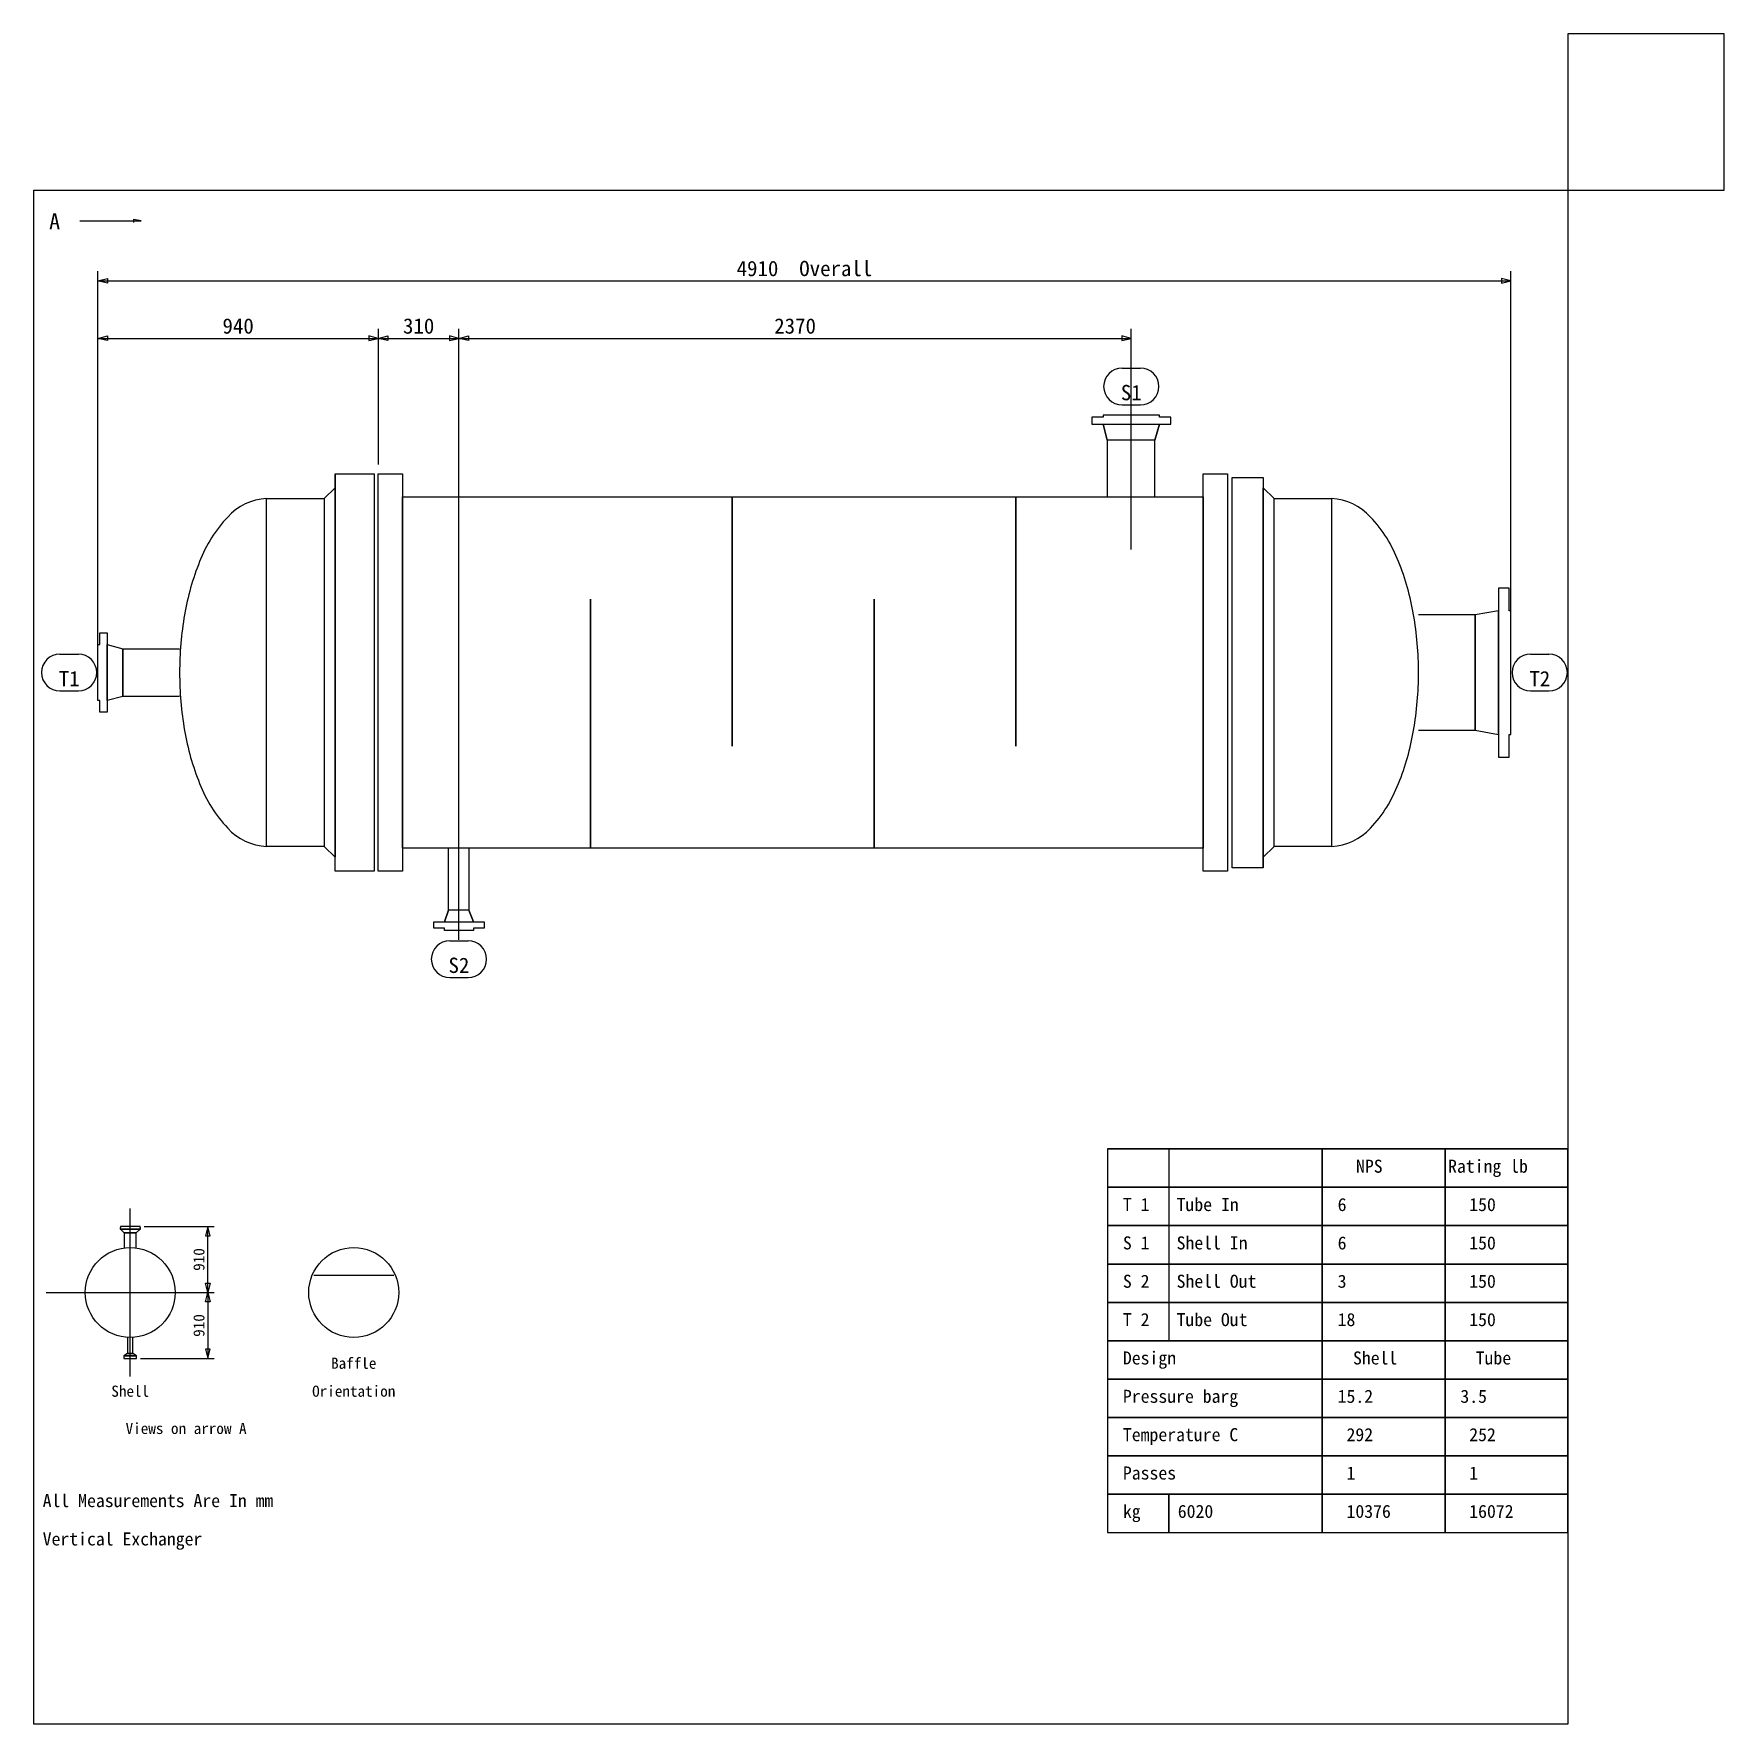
# Model space of a CAD drawing. Header units: millimetres. Extents: x -3006 to 2296, y -71 to 9552.
# Drawn here: x -1926 to -845, y 6411 to 7492 of the extents above; entities that cross this region are included whole.
import ezdxf
from ezdxf.enums import TextEntityAlignment as Align

# ---------------------------------------------------------------- set-up
doc = ezdxf.new("R2010")
doc.units = ezdxf.units.MM
for name, color, linetype in [('1', 7, 'Continuous'), ('11', 7, 'Continuous'), ('12', 7, 'Continuous'), ('2', 7, 'Continuous'), ('7', 7, 'Continuous'), ('8', 7, 'Continuous')]:
    doc.layers.add(name, color=color, linetype=linetype)

msp = doc.modelspace()

# ---------------------------------------------------------------- texts
at = {"layer": '1'}
msp.add_text('A', height=10.294, dxfattribs=at).set_placement((-1915.807, 7376.844), align=Align.TOP_LEFT)
for s, height, p in [('4910  Overall', 9.80392, (-1433.057, 7333.7)), ('940', 9.8039, (-1795.016, 7296.956)), ('310', 9.8039, (-1679.651, 7296.956)), ('2370', 9.8039, (-1439.041, 7296.956)), ('S1', 9.8039, (-1224.178, 7254.373)), ('T1', 9.8039, (-1903.015, 7071.534)), ('T2', 9.8039, (-963.1, 7071.534)), ('S2', 9.8039, (-1653.904, 6888.332))]:
    msp.add_text(s, height=height, dxfattribs=at).set_placement(p, align=Align.BOTTOM_CENTER)
for p in [(-1814.405, 6708.153), (-1814.405, 6665.983)]:
    msp.add_text('910', height=7.1057, rotation=90, dxfattribs=at).set_placement(p, align=Align.BOTTOM_CENTER)
for s, p in [('Baffle', (-1721.129, 6645.401)), ('Shell', (-1863.986, 6627.544)), ('Orientation', (-1721.129, 6627.544)), ('Views on arrow A', (-1828.272, 6603.735))]:
    msp.add_text(s, height=7.1057, dxfattribs=at).set_placement(p, align=Align.TOP_CENTER)
at = {"layer": '12'}
for s, height, p in [('NPS', 8.3333, (-1080.513, 6771.942)), ('Rating lb', 8.3333, (-1021.689, 6771.942)), ('T 1', 8.3333, (-1229.532, 6747.432)), ('Tube In', 8.3333, (-1195.219, 6747.432)), ('6', 8.333, (-1092.277, 6747.432)), (' 150', 8.3333, (-1013.846, 6747.432)), ('S 1', 8.3333, (-1229.532, 6722.922)), ('Shell In', 8.3333, (-1195.219, 6722.922)), ('6', 8.333, (-1092.277, 6722.922)), (' 150', 8.3333, (-1013.846, 6722.922)), ('S 2', 8.3333, (-1229.532, 6698.413)), ('Shell Out', 8.3333, (-1195.219, 6698.413)), ('3', 8.333, (-1092.277, 6698.413)), (' 150', 8.3333, (-1013.846, 6698.413)), ('T 2', 8.3333, (-1229.532, 6673.903)), ('Tube Out', 8.3333, (-1195.219, 6673.903)), ('18', 8.3333, (-1092.277, 6673.903)), (' 150', 8.3333, (-1013.846, 6673.903)), ('Design', 8.3333, (-1229.532, 6649.393)), ('Shell', 8.3333, (-1082.473, 6649.393)), ('Tube', 8.3333, (-1004.042, 6649.393)), ('Pressure barg', 8.33333, (-1229.532, 6624.883)), ('15.2', 8.3333, (-1092.277, 6624.883)), ('3.5', 8.3333, (-1013.846, 6624.883)), ('Temperature C', 8.33333, (-1229.532, 6600.373)), (' 292', 8.3333, (-1092.277, 6600.373)), (' 252', 8.3333, (-1013.846, 6600.373)), ('Passes', 8.3333, (-1229.532, 6575.864)), (' 1', 8.3333, (-1092.277, 6575.864)), (' 1', 8.3333, (-1013.846, 6575.864)), (' All Measurements Are In mm', 8.33333, (-1925.611, 6558.217)), ('kg', 8.3333, (-1229.532, 6551.354)), (' 6020', 8.3333, (-1200.121, 6551.354)), (' 10376', 8.3333, (-1092.277, 6551.354)), (' 16072', 8.3333, (-1013.846, 6551.354)), (' Vertical Exchanger', 8.33333, (-1925.611, 6533.707))]:
    msp.add_text(s, height=height, dxfattribs=at).set_placement(p, align=Align.TOP_LEFT)

# ---------------------------------------------------------------- linework, layer by layer
at = {"color": 1}
msp.add_lwpolyline([(-945.219, 7391.541), (-845.219, 7391.541), (-845.219, 7491.541), (-945.219, 7491.541)], close=True, dxfattribs=at)
at = {"layer": '1'}
for p, q in [((-1896.199, 7371.942), (-1856.983, 7371.942)), ((-1884.633, 7089.426), (-1884.633, 7339.828)), ((-981.482, 7089.426), (-981.482, 7339.828)), ((-1705.399, 7216.349), (-1705.399, 7303.083)), ((-1653.904, 6912.533), (-1653.904, 7303.083)), ((-1224.178, 7161.954), (-1224.178, 7303.083)), ((-1230.06, 7277.902), (-1218.296, 7277.902)), ((-1230.06, 7254.373), (-1218.296, 7254.373)), ((-1908.897, 7095.063), (-1897.133, 7095.063)), ((-968.982, 7095.063), (-957.218, 7095.063)), ((-1908.897, 7071.534), (-1897.133, 7071.534)), ((-968.982, 7071.534), (-957.218, 7071.534)), ((-1659.786, 6911.862), (-1648.022, 6911.862)), ((-1659.786, 6888.332), (-1648.022, 6888.332)), ((-1863.986, 6633.32), (-1863.986, 6740.816)), ((-1855.126, 6729.238), (-1810.238, 6729.238)), ((-1917.734, 6687.068), (-1810.238, 6687.068)), ((-1857.472, 6644.898), (-1810.238, 6644.898))]:
    msp.add_line(p, q, dxfattribs=at)
for points in [[(-1856.983, 7371.942), (-1861.885, 7372.922), (-1861.885, 7370.962)], [(-1884.633, 7333.7), (-1878.468, 7335.151), (-1878.468, 7332.25), (-1884.633, 7333.7), (-981.482, 7333.7), (-987.647, 7335.151), (-987.647, 7332.25), (-981.482, 7333.7)], [(-1884.633, 7296.892), (-1878.468, 7298.524), (-1878.468, 7295.442), (-1884.633, 7296.892), (-1705.489, 7296.892), (-1711.473, 7298.524), (-1711.473, 7295.442), (-1705.489, 7296.892)], [(-1705.489, 7296.892), (-1699.325, 7298.524), (-1699.325, 7295.442), (-1705.489, 7296.892), (-1653.995, 7296.892), (-1659.978, 7298.524), (-1659.978, 7295.442), (-1653.995, 7296.892)], [(-1653.995, 7296.892), (-1647.83, 7298.524), (-1647.83, 7295.442), (-1653.995, 7296.892), (-1224.269, 7296.892), (-1230.252, 7298.524), (-1230.252, 7295.442), (-1224.269, 7296.892)], [(-1814.385, 6687.068), (-1815.872, 6693.013), (-1812.899, 6693.013), (-1814.385, 6687.068), (-1814.385, 6729.238), (-1815.872, 6723.293), (-1812.899, 6723.293), (-1814.385, 6729.238)], [(-1814.385, 6687.068), (-1812.899, 6681.124), (-1815.872, 6681.124), (-1814.385, 6687.068), (-1814.385, 6644.898), (-1812.899, 6650.843), (-1815.872, 6650.843), (-1814.385, 6644.898)]]:
    msp.add_lwpolyline(points, dxfattribs=at)
for centre, start, end in [((-1230.06, 7266.137), 90, 270), ((-1218.296, 7266.137), 270, 90), ((-1908.897, 7083.298), 90, 270), ((-1897.133, 7083.298), 270, 90), ((-968.982, 7083.298), 90, 270), ((-957.218, 7083.298), 270, 90), ((-1659.786, 6900.097), 90, 270), ((-1648.022, 6900.097), 270, 90)]:
    msp.add_arc(centre, 11.765, start, end, dxfattribs=at)
at = {"layer": '11'}
for points in [[(-1925.611, 7391.541), (-945.218, 7391.541), (-945.218, 6411.149), (-1925.611, 6411.149), (-1925.611, 7391.541)], [(-1239.336, 6778.805), (-945.219, 6778.805), (-1239.336, 6778.805), (-1239.336, 6754.295), (-945.219, 6754.295), (-1239.336, 6754.295), (-1239.336, 6729.785), (-945.219, 6729.785), (-1239.336, 6729.785), (-1239.336, 6705.275), (-945.219, 6705.275), (-1239.336, 6705.275), (-1239.336, 6680.766), (-945.219, 6680.766), (-1239.336, 6680.766), (-1239.336, 6656.256), (-945.219, 6656.256), (-1239.336, 6656.256), (-1239.336, 6631.746), (-945.219, 6631.746), (-1239.336, 6631.746), (-1239.336, 6607.236), (-945.219, 6607.236), (-1239.336, 6607.236), (-1239.336, 6582.726), (-945.219, 6582.726), (-1239.336, 6582.726), (-1239.336, 6558.217), (-945.219, 6558.217), (-1239.336, 6558.217), (-1239.336, 6533.707), (-1200.121, 6533.707), (-1200.121, 6558.217), (-1200.121, 6533.707), (-1102.081, 6533.707), (-1102.081, 6778.805), (-1102.081, 6533.707), (-1023.65, 6533.707), (-1023.65, 6778.805), (-1023.65, 6533.707), (-945.219, 6533.707), (-945.219, 6778.805), (-1200.121, 6778.805), (-1200.121, 6656.256)]]:
    msp.add_lwpolyline(points, dxfattribs=at)
at = {"layer": '2'}
for p, q in [((-1776.838, 7194.447), (-1776.838, 7194.447)), ((-1096.167, 7194.447), (-1096.167, 7194.447)), ((-1776.838, 6972.15), (-1776.838, 6972.15)), ((-1096.167, 6972.15), (-1096.167, 6972.15)), ((-1746.668, 6698.214), (-1695.59, 6698.214))]:
    msp.add_line(p, q, dxfattribs=at)
for points in [[(-1209.038, 7195.535), (-1209.038, 7231.799), (-1206.137, 7241.953), (-1198.884, 7241.953), (-1198.884, 7246.486), (-1206.137, 7246.486), (-1206.137, 7247.755), (-1242.038, 7247.755), (-1242.038, 7246.486), (-1249.291, 7246.486), (-1249.291, 7241.953), (-1242.038, 7241.953), (-1206.137, 7241.953), (-1209.038, 7231.799), (-1239.499, 7231.799), (-1242.038, 7241.953), (-1239.499, 7231.799), (-1239.499, 7195.535)], [(-1739.94, 7194.447), (-1733.05, 7201.337), (-1733.05, 7210.222), (-1708.028, 7210.222), (-1708.028, 6956.375), (-1733.05, 6956.375), (-1733.05, 7210.222), (-1733.05, 6965.26), (-1739.94, 6972.15)], [(-1705.489, 7210.222), (-1689.896, 7210.222), (-1689.896, 6956.375), (-1705.489, 6956.375), (-1705.489, 7210.222)], [(-1178.213, 7210.222), (-1162.62, 7210.222), (-1162.62, 6956.375), (-1178.213, 6956.375), (-1178.213, 7210.222)], [(-1132.884, 6972.15), (-1139.774, 6965.26), (-1139.774, 6958.551), (-1159.719, 6958.551), (-1159.719, 7208.046), (-1139.774, 7208.046), (-1139.774, 6958.551), (-1139.774, 7201.337), (-1132.884, 7194.447)], [(-1689.896, 7195.535), (-1178.213, 7195.535), (-1178.213, 6971.062), (-1689.896, 6971.062), (-1689.896, 7195.535)], [(-1776.929, 7194.447), (-1739.94, 7194.447), (-1739.94, 6972.15), (-1776.929, 6972.15), (-1776.929, 7194.447)], [(-1132.884, 7194.447), (-1096.257, 7194.447), (-1096.257, 6972.15), (-1132.884, 6972.15), (-1132.884, 7194.447)], [(-1040.592, 7046.491), (-1004.329, 7046.491), (-989.46, 7043.771), (-989.46, 7029.265), (-982.752, 7029.265), (-982.752, 7043.771), (-981.482, 7043.771), (-981.482, 7122.826), (-982.752, 7122.826), (-982.752, 7137.332), (-989.46, 7137.332), (-989.46, 7122.826), (-989.46, 7043.771), (-989.46, 7122.826), (-1004.329, 7120.106), (-1004.329, 7046.491), (-1004.329, 7120.106), (-1040.592, 7120.106)], [(-1832.413, 7068.068), (-1868.677, 7068.068), (-1878.83, 7065.348), (-1878.83, 7057.914), (-1883.363, 7057.914), (-1883.363, 7065.348), (-1884.633, 7065.348), (-1884.633, 7101.249), (-1883.363, 7101.249), (-1883.363, 7108.683), (-1878.83, 7108.683), (-1878.83, 7101.249), (-1878.83, 7065.348), (-1878.83, 7101.249), (-1868.677, 7098.529), (-1868.677, 7068.068), (-1868.677, 7098.529), (-1832.413, 7098.529)], [(-1647.467, 6971.062), (-1647.467, 6931.353), (-1644.566, 6923.919), (-1637.676, 6923.919), (-1637.676, 6919.93), (-1644.566, 6919.93), (-1644.566, 6918.479), (-1663.061, 6918.479), (-1663.061, 6919.93), (-1669.951, 6919.93), (-1669.951, 6923.919), (-1663.061, 6923.919), (-1644.566, 6923.919), (-1647.467, 6931.353), (-1660.522, 6931.353), (-1663.061, 6923.919), (-1660.522, 6931.353), (-1660.522, 6971.062)], [(-1860.085, 6715.584), (-1860.085, 6725.151), (-1857.67, 6727.473), (-1857.484, 6727.473), (-1857.484, 6728.681), (-1857.67, 6728.681), (-1857.67, 6729.238), (-1870.302, 6729.238), (-1870.302, 6728.681), (-1870.488, 6728.681), (-1870.488, 6727.473), (-1870.302, 6727.473), (-1857.67, 6727.473), (-1870.302, 6727.473), (-1867.887, 6725.151), (-1860.085, 6725.151), (-1867.887, 6725.151), (-1867.887, 6715.584)], [(-1865.658, 6658.367), (-1865.658, 6648.149), (-1868.073, 6646.57), (-1868.073, 6646.57), (-1868.073, 6645.456), (-1868.073, 6645.456), (-1868.073, 6644.898), (-1859.899, 6644.898), (-1859.899, 6645.456), (-1859.899, 6645.456), (-1859.899, 6646.57), (-1859.899, 6646.57), (-1868.073, 6646.57), (-1859.899, 6646.57), (-1862.314, 6648.149), (-1865.658, 6648.149), (-1862.314, 6648.149), (-1862.314, 6658.367)]]:
    msp.add_lwpolyline(points, dxfattribs=at)
for points in [[(-1776.838, 7194.447, 0.1989124), (-1801.692, 7182.713, 0.09849141), (-1819.635, 7154.206, 0.05459569), (-1829.249, 7120.264, 0.04366094), (-1832.413, 7083.298, 0.04366094), (-1829.249, 7046.333, 0.05459569), (-1819.635, 7012.391, 0.09849141), (-1801.692, 6983.884, 0.1989124), (-1776.838, 6972.15, 0.1989124)], [(-1096.167, 6972.15, 0.1989124), (-1071.313, 6983.884, 0.09849141), (-1053.37, 7012.391, 0.05459569), (-1043.756, 7046.333, 0.04366094), (-1040.592, 7083.298, 0.04366094), (-1043.756, 7120.264, 0.05459569), (-1053.37, 7154.206, 0.09849141), (-1071.313, 7182.713, 0.1989124), (-1096.167, 7194.447, 0.1989124)]]:
    msp.add_lwpolyline(points, format="xyb", dxfattribs=at)
for centre in [(-1863.986, 6687.068), (-1721.129, 6687.068)]:
    msp.add_circle(centre, 28.748, dxfattribs=at)
at = {"layer": '7'}
for points in [[(-1569.863, 6971.062), (-1569.863, 6971.062), (-1569.863, 7130.26), (-1569.863, 7130.26), (-1569.863, 6971.062)], [(-1388.544, 6971.062), (-1388.544, 6971.062), (-1388.544, 7130.26), (-1388.544, 7130.26), (-1388.544, 6971.062)]]:
    msp.add_lwpolyline(points, dxfattribs=at)
at = {"layer": '8'}
for points in [[(-1479.203, 7036.337), (-1479.203, 7036.337), (-1479.203, 7195.535), (-1479.203, 7195.535), (-1479.203, 7036.337)], [(-1297.884, 7036.337), (-1297.884, 7036.337), (-1297.884, 7195.535), (-1297.884, 7195.535), (-1297.884, 7036.337)]]:
    msp.add_lwpolyline(points, dxfattribs=at)

msp.set_redraw_order([(e.dxf.handle, doc.entitydb.next_handle()) for e in msp.query("TEXT MTEXT ATTDEF DIMENSION ARC_DIMENSION")])  # texts and dimensions are drawn at this point

doc.saveas('drawing.dxf')
